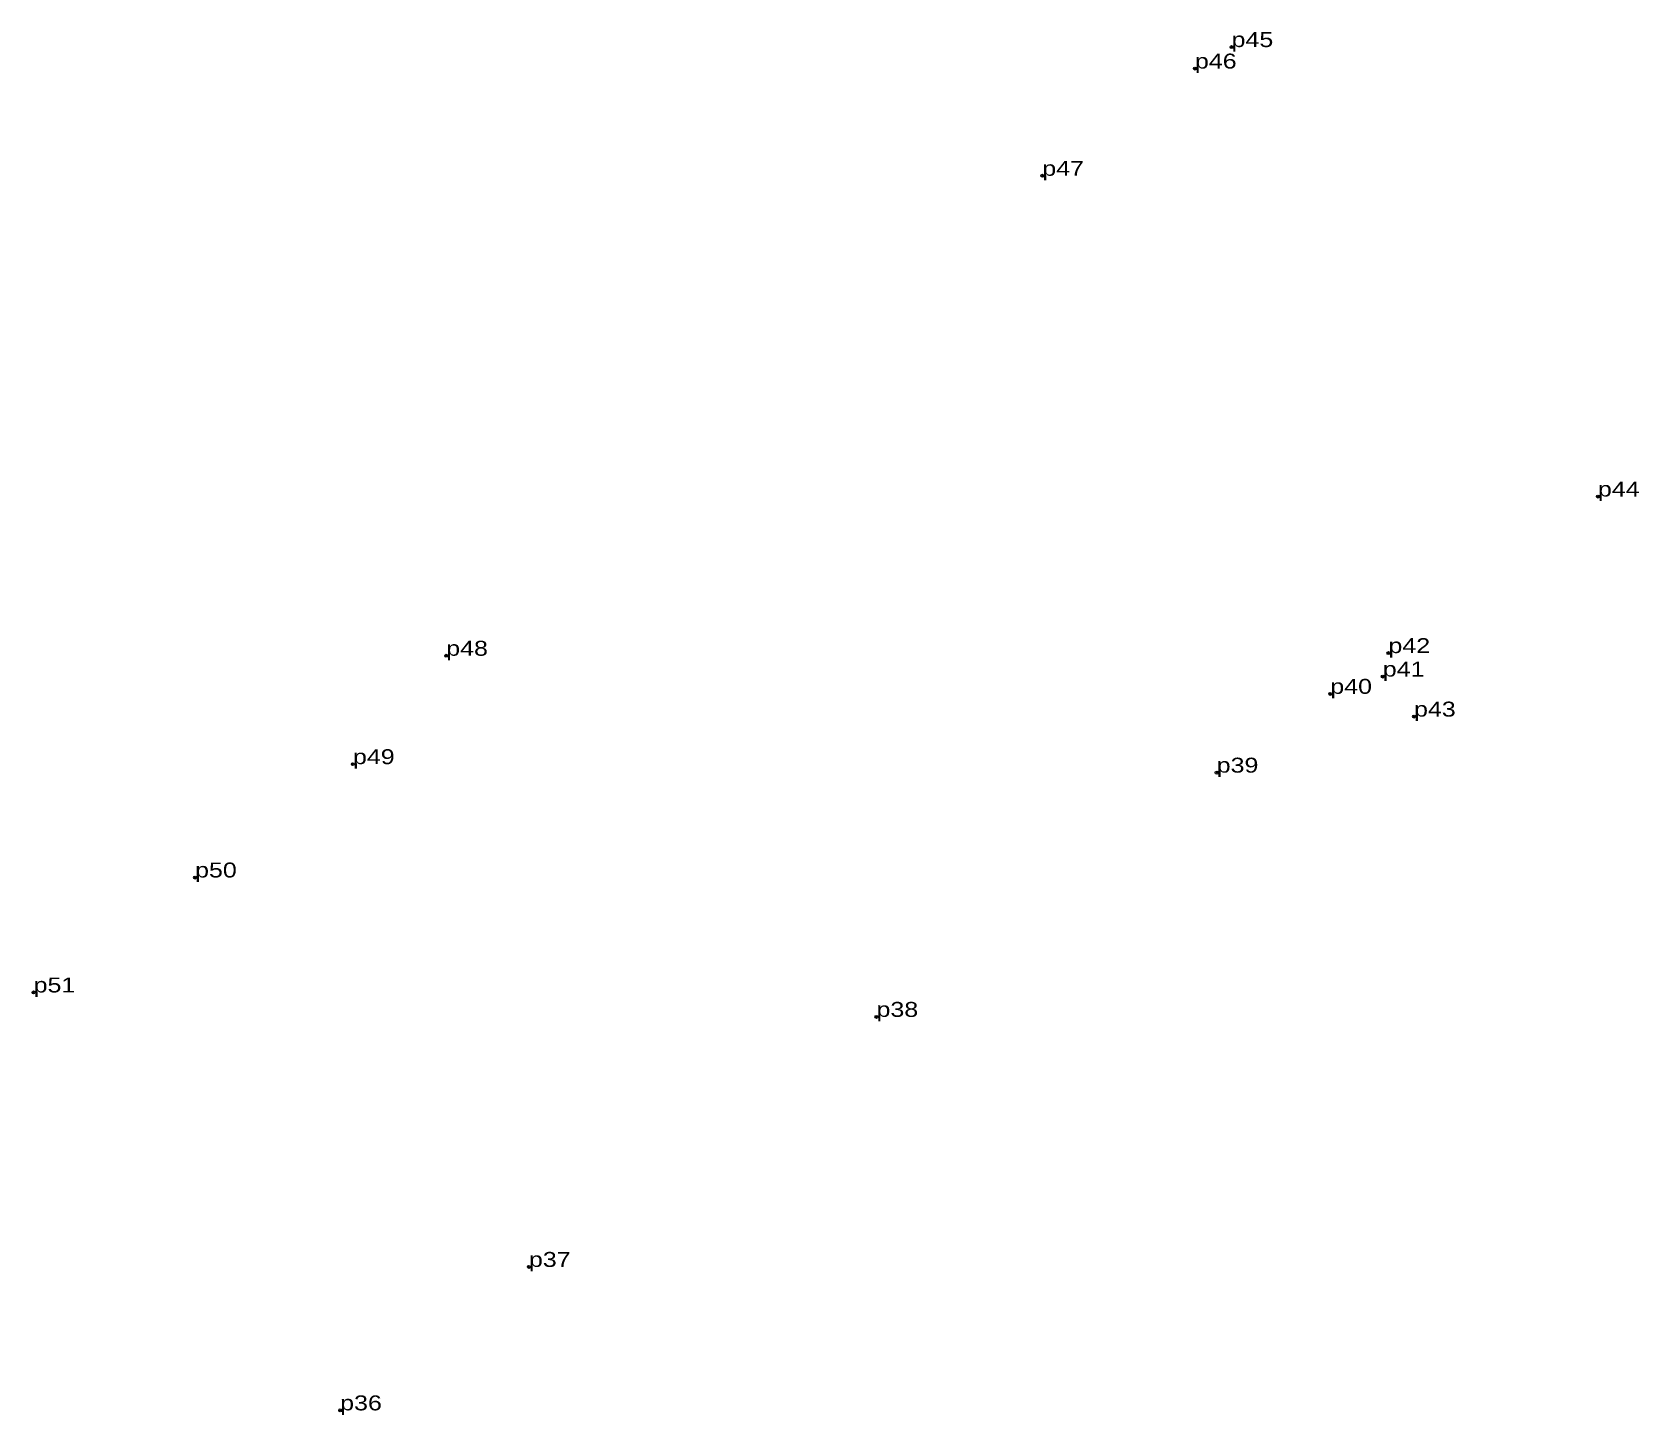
# Model space of a CAD drawing. Header units: metres. Extents: x 536275 to 560205, y 1827744 to 1849981.
# Drawn here: x 549304.1 to 549497.6, y 1841149 to 1841315.6 of the extents above; entities that cross this region are included whole.
import ezdxf

# ---------------------------------------------------------------- set-up
doc = ezdxf.new("R2010")
doc.units = ezdxf.units.M
doc.header["$LTSCALE"] = 0.72
doc.header["$PDMODE"] = 32
doc.header["$PDSIZE"] = 0.36
doc.layers.add('12', color=7, linetype='Continuous')
doc.layers.add('7', color=7, linetype='Continuous', lineweight=13)

msp = doc.modelspace()

# ---------------------------------------------------------------- texts
at = {"layer": '12', "width": 1.25}
for s, p in [('p45', (549448.51, 1841313.77)), ('p46', (549444.1, 1841311.18)), ('p47', (549425.72, 1841298.26)), ('p44', (549492.62, 1841259.63)), ('p42', (549467.4, 1841240.77)), ('p48', (549353.95, 1841240.45)), ('p41', (549466.72, 1841237.94)), ('p40', (549460.4, 1841235.86)), ('p43', (549470.48, 1841233.12)), ('p49', (549342.72, 1841227.39)), ('p39', (549446.72, 1841226.37)), ('p50', (549323.71, 1841213.74)), ('p51', (549304.27, 1841199.89)), ('p38', (549405.76, 1841196.95)), ('p37', (549363.91, 1841166.83)), ('p36', (549341.18, 1841149.55))]:
    msp.add_text(s, height=1.8, dxfattribs=at).set_placement(p)

# ---------------------------------------------------------------- linework, layer by layer
at = {"layer": '7'}
for p in [(549448.51, 1841313.77), (549444.1, 1841311.18), (549425.73, 1841298.26), (549492.62, 1841259.63), (549353.95, 1841240.45), (549467.4, 1841240.77), (549466.72, 1841237.94), (549460.4, 1841235.86), (549470.49, 1841233.12), (549342.72, 1841227.39), (549446.72, 1841226.37), (549323.71, 1841213.73), (549304.27, 1841199.89), (549405.75, 1841196.95), (549363.91, 1841166.83), (549341.18, 1841149.55)]:
    msp.add_point(p, dxfattribs=at)

msp.set_redraw_order([(e.dxf.handle, doc.entitydb.next_handle()) for e in msp.query("TEXT MTEXT ATTDEF DIMENSION ARC_DIMENSION")])  # texts and dimensions are drawn at this point

doc.saveas('drawing.dxf')
